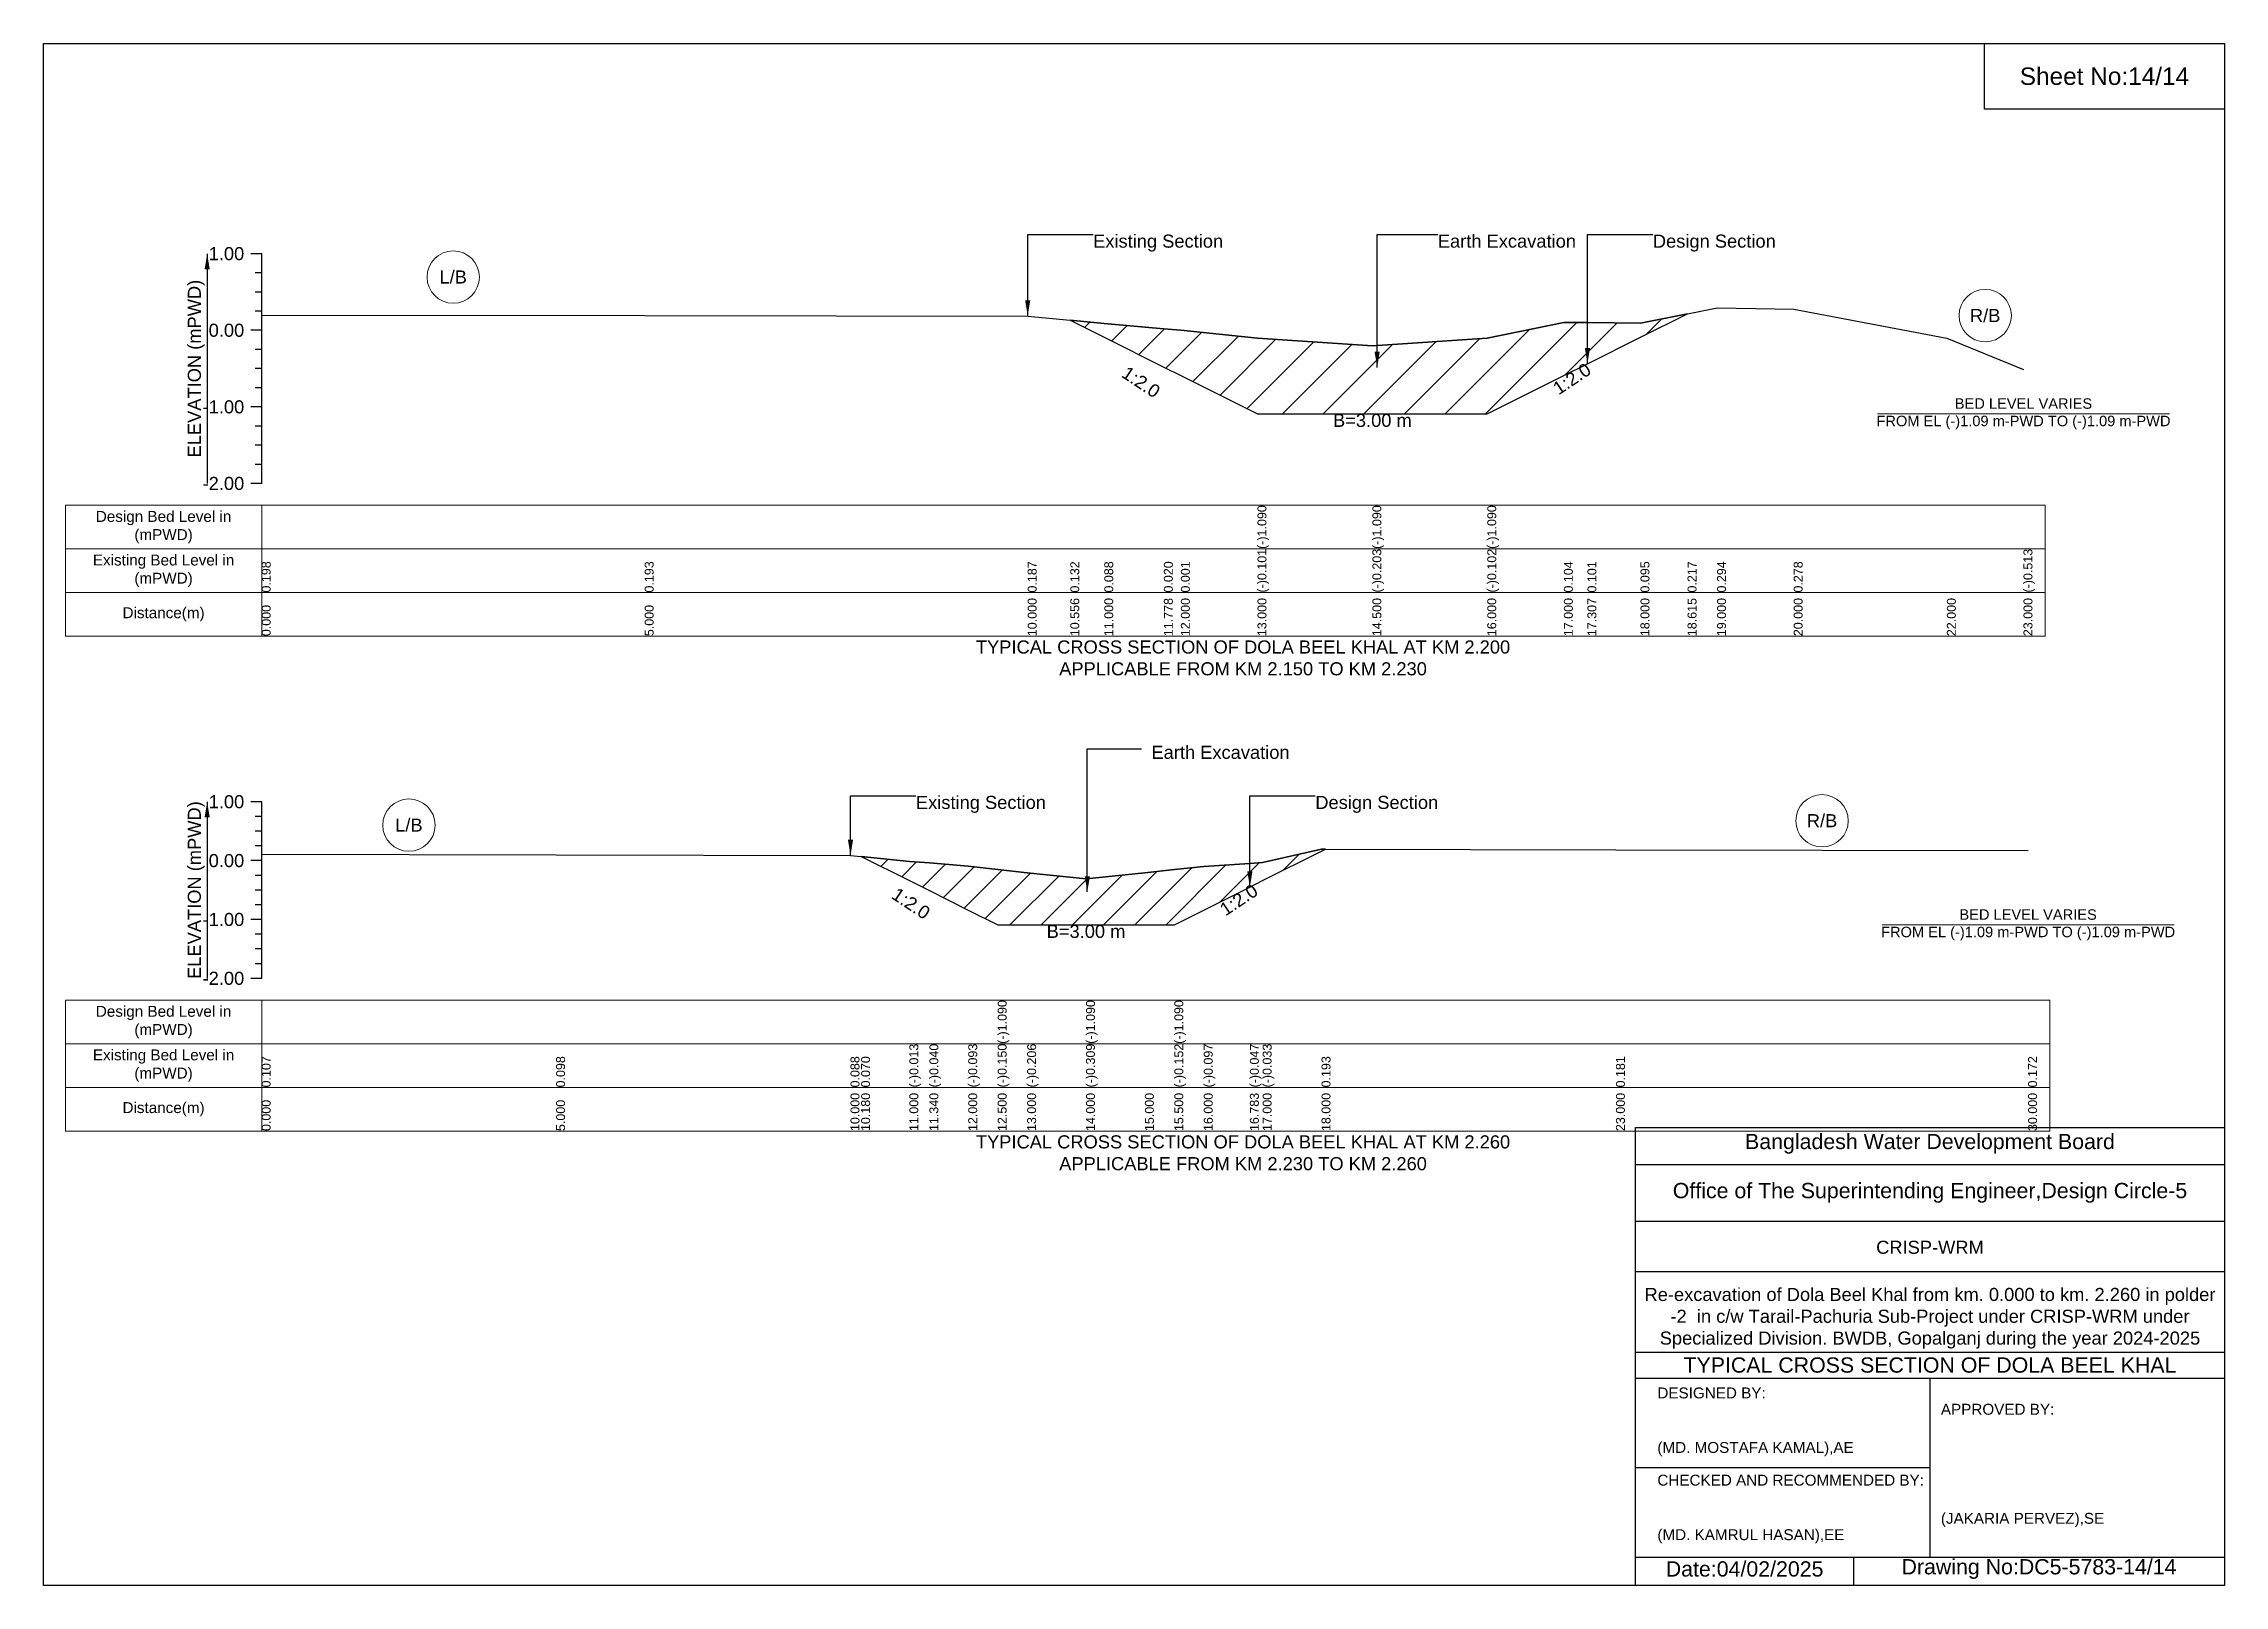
# Model space of a CAD drawing. Header units: inches. Extents: x 91000 to 258000, y -12753 to 0.
# Drawn here: x 230000 to 238000, y -5656 to 0 of the extents above; entities that cross this region are included whole.
import ezdxf

# ---------------------------------------------------------------- set-up
doc = ezdxf.new("R2010")
doc.units = ezdxf.units.IN
doc.header["$LTSCALE"] = 7
doc.header["$MEASUREMENT"] = 0
for name, color, linetype, lineweight in [('Cross section Data Border', 7, 'Continuous', 9), ('Cross Section Labels', 7, 'Continuous', 9), ('Existing_Bed_Level for Xsection', 7, 'Continuous', 25)]:
    doc.layers.add(name, color=color, linetype=linetype, lineweight=lineweight)
doc.styles.get("Standard").update_dxf_attribs({"font": 'arial.ttf'})
doc.dimstyles.get("Standard").update_dxf_attribs({"dimtxt": 0.18, "dimasz": 0.18, "dimexe": 0.18, "dimexo": 0.0625, "dimgap": 0.09, "dimtad": 0, "dimtih": 1, "dimtoh": 1, "dimdec": 4, "dimzin": 0, "dimdsep": 46, "dimtxsty": 'Standard', "dimcen": 0.09, "dimadec": 0, "dimazin": 0, "dimtfac": 1, "dimtdec": 4, "dimtofl": 0, "dimtmove": 0, "dimatfit": 3, "dimfxl": 1, "dimtolj": 1, "dimtzin": 0, "dimarcsym": 0})

msp = doc.modelspace()

# ---------------------------------------------------------------- texts
at = {"attachment_point": 5}
for s, insert, char_height in [('Sheet No:14/14', (237560, -120), 64), ('Bangladesh Water Development Board', (236920, -4036), 56), ('Office of The Superintending Engineer,Design Circle-5', (236920, -4216), 56)]:
    msp.add_mtext(s, dxfattribs=dict(at, insert=insert, char_height=char_height))
for s, insert, char_height, width, attachment_point in [('CRISP-WRM', (236920, -4416), 48, 2240, 5), ('Re-excavation of Dola Beel Khal from km. 0.000 to km. 2.260 in polder -2  in c/w Tarail-Pachuria Sub-Project under CRISP-WRM under Specialized Division. BWDB, Gopalganj during the year 2024-2025', (236920, -4676), 48, 2160, 5), ('TYPICAL CROSS SECTION OF DOLA BEEL KHAL', (236920, -4848), 56, 2240, 5), ('DESIGNED BY:^J^J^J(MD. MOSTAFA KAMAL),AE', (235920, -5056), 40, 1120, 4), ('APPROVED BY:^J^J^J^J^J^J(JAKARIA PERVEZ),SE', (236960, -5216), 40, 1120, 4), ('CHECKED AND RECOMMENDED BY:^J^J^J(MD. KAMRUL HASAN),EE', (235920, -5376), 40, 1120, 4), ('Date:04/02/2025', (236240, -5596), 56, 1120, 5), ('Drawing No:DC5-5783-14/14', (237320, -5596), 56, 1760, 5)]:
    msp.add_mtext(s, dxfattribs=dict(insert=insert, char_height=char_height, width=width, attachment_point=attachment_point))
at = {"layer": 'Cross section Data Border', "char_height": 40, "width": 640, "attachment_point": 5}
for s, insert in [('Design Bed Level in (mPWD)', (230440, -1773.8)), ('Existing Bed Level in (mPWD)', (230440, -1933.8)), ('Distance(m)', (230440, -2093.8)), ('Design Bed Level in (mPWD)', (230440, -3589.3)), ('Existing Bed Level in (mPWD)', (230440, -3749.3)), ('Distance(m)', (230440, -3909.3))]:
    msp.add_mtext(s, dxfattribs=dict(at, insert=insert))
at = {"layer": 'Cross Section Labels'}
for s, insert, char_height, attachment_point in [('Existing Section', (233850, -700.6), 48, 1), ('Earth Excavation', (235114.5, -700.6), 48, 1), ('Design Section', (235903.4, -700.6), 48, 1), ('L/B', (231502.5, -856.4), 48, 5), ('R/B', (237122.5, -997.8), 48, 5), ('B=3.00 m', (234874.5, -1358.1), 48, 2), ('BED LEVEL VARIES ^JFROM EL (-)1.09 m-PWD TO (-)1.09 m-PWD', (237263, -1358.1), 38.4, 5), ('TYPICAL CROSS SECTION OF DOLA BEEL KHAL AT KM 2.200^JAPPLICABLE FROM KM 2.150 TO KM 2.230', (234400, -2253.8), 48, 5), ('Earth Excavation', (234064, -2575.9), 48, 1), ('Existing Section', (233200, -2759.7), 48, 1), ('Design Section', (234665.1, -2759.7), 48, 1), ('L/B', (231340, -2867.1), 48, 5), ('R/B', (236524, -2851.1), 48, 5), ('BED LEVEL VARIES ^JFROM EL (-)1.09 m-PWD TO (-)1.09 m-PWD', (237280, -3232.7), 38.4, 5), ('B=3.00 m', (233824, -3232.7), 48, 2), ('TYPICAL CROSS SECTION OF DOLA BEEL KHAL AT KM 2.260^JAPPLICABLE FROM KM 2.230 TO KM 2.260', (234400, -4069.3), 48, 5)]:
    msp.add_mtext(s, dxfattribs=dict(at, insert=insert, char_height=char_height, attachment_point=attachment_point))
at = {"layer": 'Cross Section Labels', "char_height": 48, "attachment_point": 2}
for insert, rotation in [((234039.4, -1221.6), 326.30993), ((235593.1, -1209.6), 33.69007), ((233195.5, -3134.4), 326.30993), ((234371.1, -3121.1), 33.69007)]:
    msp.add_mtext('1:2.0', dxfattribs=dict(at, insert=insert, rotation=rotation))
at = {"layer": 'Existing_Bed_Level for Xsection', "char_height": 48, "attachment_point": 6}
for s, insert in [('1.00', (230736, -770.8)), ('0.00', (230736, -1051.8)), ('-1.00', (230736, -1332.8)), ('-2.00', (230736, -1613.8)), ('1.00', (230736, -2781.3)), ('0.00', (230736, -2997.3)), ('-1.00', (230736, -3213.3)), ('-2.00', (230736, -3429.3))]:
    msp.add_mtext(s, dxfattribs=dict(at, insert=insert))
at = {"layer": 'Existing_Bed_Level for Xsection', "rotation": 90}
for s, insert, char_height, attachment_point in [('ELEVATION (mPWD)', (230560, -1192.3), 48, 5), ('(-)1.090', (234453, -1853.8), 32.8, 1), ('(-)1.090', (234874.5, -1853.8), 32.8, 1), ('(-)1.090', (235296, -1853.8), 32.8, 1), ('0.198', (230800, -2013.8), 32.8, 1), ('0.193', (232205, -2013.8), 32.8, 1), ('0.187', (233610, -2013.8), 32.8, 1), ('0.132', (233766.3, -2013.8), 32.8, 1), ('0.088', (233891, -2013.8), 32.8, 1), ('0.020', (234109.6, -2013.8), 32.8, 1), ('0.001', (234172, -2013.8), 32.8, 1), ('(-)0.101', (234453, -2013.8), 32.8, 1), ('(-)0.203', (234874.5, -2013.8), 32.8, 1), ('(-)0.102', (235296, -2013.8), 32.8, 1), ('0.104', (235577, -2013.8), 32.8, 1), ('0.101', (235663.4, -2013.8), 32.8, 1), ('0.095', (235858, -2013.8), 32.8, 1), ('0.217', (236030.7, -2013.8), 32.8, 1), ('0.294', (236139, -2013.8), 32.8, 1), ('0.278', (236420, -2013.8), 32.8, 1), ('(-)0.513', (237263, -2013.8), 32.8, 1), ('0.000', (230800, -2173.8), 32.8, 1), ('5.000', (232205, -2173.8), 32.8, 1), ('10.000', (233610, -2173.8), 32.8, 1), ('10.556', (233766.3, -2173.8), 32.8, 1), ('11.000', (233891, -2173.8), 32.8, 1), ('11.778', (234109.6, -2173.8), 32.8, 1), ('12.000', (234172, -2173.8), 32.8, 1), ('13.000', (234453, -2173.8), 32.8, 1), ('14.500', (234874.5, -2173.8), 32.8, 1), ('16.000', (235296, -2173.8), 32.8, 1), ('17.000', (235577, -2173.8), 32.8, 1), ('17.307', (235663.4, -2173.8), 32.8, 1), ('18.000', (235858, -2173.8), 32.8, 1), ('18.615', (236030.7, -2173.8), 32.8, 1), ('19.000', (236139, -2173.8), 32.8, 1), ('20.000', (236420, -2173.8), 32.8, 1), ('22.000', (236982, -2173.8), 32.8, 1), ('23.000', (237263, -2173.8), 32.8, 1), ('ELEVATION (mPWD)', (230560, -3105.3), 48, 5), ('(-)1.090', (233500, -3669.3), 32.8, 1), ('(-)1.090', (233824, -3669.3), 32.8, 1), ('(-)1.090', (234148, -3669.3), 32.8, 1), ('(-)0.013', (233176, -3829.3), 32.8, 1), ('(-)0.040', (233249.5, -3829.3), 32.8, 1), ('(-)0.093', (233392, -3829.3), 32.8, 1), ('(-)0.150', (233500, -3829.3), 32.8, 1), ('(-)0.206', (233608, -3829.3), 32.8, 1), ('(-)0.309', (233824, -3829.3), 32.8, 1), ('(-)0.152', (234148, -3829.3), 32.8, 1), ('(-)0.097', (234256, -3829.3), 32.8, 1), ('(-)0.047', (234425.1, -3829.3), 32.8, 1), ('(-)0.033', (234472, -3829.3), 32.8, 1), ('0.107', (230800, -3829.3), 32.8, 1), ('0.098', (231880, -3829.3), 32.8, 1), ('0.088', (232960, -3829.3), 32.8, 1), ('0.070', (232999, -3829.3), 32.8, 1), ('0.193', (234688, -3829.3), 32.8, 1), ('0.181', (235768, -3829.3), 32.8, 1), ('0.172', (237280, -3829.3), 32.8, 1), ('0.000', (230800, -3989.3), 32.8, 1), ('5.000', (231880, -3989.3), 32.8, 1), ('10.000', (232960, -3989.3), 32.8, 1), ('10.180', (232999, -3989.3), 32.8, 1), ('11.000', (233176, -3989.3), 32.8, 1), ('11.340', (233249.5, -3989.3), 32.8, 1), ('12.000', (233392, -3989.3), 32.8, 1), ('12.500', (233500, -3989.3), 32.8, 1), ('13.000', (233608, -3989.3), 32.8, 1), ('14.000', (233824, -3989.3), 32.8, 1), ('15.000', (234040, -3989.3), 32.8, 1), ('15.500', (234148, -3989.3), 32.8, 1), ('16.000', (234256, -3989.3), 32.8, 1), ('16.783', (234425.1, -3989.3), 32.8, 1), ('17.000', (234472, -3989.3), 32.8, 1), ('18.000', (234688, -3989.3), 32.8, 1), ('23.000', (235768, -3989.3), 32.8, 1), ('30.000', (237280, -3989.3), 32.8, 1)]:
    msp.add_mtext(s, dxfattribs=dict(at, insert=insert, char_height=char_height, attachment_point=attachment_point))

# ---------------------------------------------------------------- hatches: boundary and pattern name
at = {"layer": 'Existing_Bed_Level for Xsection'}
h = msp.add_hatch(dxfattribs=at)
h.set_pattern_fill('ANSI31', color=256, scale=843, style=0)
h.paths.add_polyline_path([(233766.3, -1014.8), (233891, -1077.1), (234109.6, -1186.5), (234172, -1217.6), (234453, -1358.1), (234874.5, -1358.1), (235296, -1358.1), (235577, -1217.6), (235663.4, -1174.5), (235858, -1077.1), (236030.7, -990.8), (235858, -1025.2), (235663.4, -1023.4), (235577, -1022.6), (235296, -1080.5), (234874.5, -1108.9), (234453, -1080.2), (234172, -1051.6), (234109.6, -1046.1), (233891, -1027.1)])
h = msp.add_hatch(dxfattribs=at)
h.set_pattern_fill('ANSI31', color=256, scale=648, style=0)
h.paths.add_polyline_path([(232999, -2982.2), (233176, -3070.7), (233249.5, -3107.4), (233392, -3178.7), (233500, -3232.7), (233608, -3232.7), (233824, -3232.7), (234040, -3232.7), (234148, -3232.7), (234256, -3178.7), (234425.1, -3094.1), (234472, -3070.7), (234688, -2962.7), (234702.2, -2955.6), (234688, -2955.6), (234472, -3004.4), (234425.1, -3007.4), (234256, -3018.2), (234148, -3030), (234040, -3041.8), (233824, -3064), (233608, -3041.8), (233500, -3029.5), (233392, -3017.3), (233249.5, -3005.9), (233176, -3000.1)])

# ---------------------------------------------------------------- linework, layer by layer
for points in [[(230000, 0), (238000, 0), (238000, -5656), (230000, -5656)], [(237120, 0), (238000, 0), (238000, -240), (237120, -240)]]:
    msp.add_lwpolyline(points, close=True)
for points in [[(235840, -5656), (235840, -3976), (238000, -3976)], [(235840, -4112), (238000, -4112)], [(235840, -4320), (238000, -4320)], [(235840, -4504), (238000, -4504)], [(235840, -4800), (238000, -4800)], [(235840, -4896), (238000, -4896)], [(236920, -4896), (236920, -5552)], [(235840, -5224), (236920, -5224)], [(235840, -5552), (238000, -5552)], [(236640, -5552), (236640, -5656)]]:
    msp.add_lwpolyline(points)
at = {"layer": 'Cross section Data Border'}
for points in [[(230080, -1693.8), (237343, -1693.8), (237343, -2173.8), (230080, -2173.8)], [(230080, -3509.3), (237360, -3509.3), (237360, -3989.3), (230080, -3989.3)]]:
    msp.add_lwpolyline(points, close=True, dxfattribs=at)
for points in [[(230800, -1693.8), (230800, -2173.8)], [(230080, -1853.8), (237343, -1853.8)], [(230080, -2013.8), (237343, -2013.8)], [(230800, -3509.3), (230800, -3989.3)], [(230080, -3669.3), (237360, -3669.3)], [(230080, -3829.3), (237360, -3829.3)]]:
    msp.add_lwpolyline(points, dxfattribs=at)
at = {"layer": 'Cross Section Labels'}
for points in [[(236727.2, -1358.1), (237798.8, -1358.1)], [(236744.2, -3232.7), (237815.8, -3232.7)]]:
    msp.add_lwpolyline(points, dxfattribs=at)
for centre in [(231502.5, -856.4), (237122.5, -997.8), (231340, -2867.1), (236524, -2851.1)]:
    msp.add_circle(centre, 96, dxfattribs=at)
at = {"layer": 'Existing_Bed_Level for Xsection'}
for points in [[(230800, -770.8), (230760, -770.8)], [(230800, -1613.8), (230800, -1332.8), (230800, -1051.8), (230800, -770.8)], [(230800, -841.1), (230776, -841.1)], [(230800, -911.3), (230776, -911.3)], [(230800, -981.6), (230776, -981.6)], [(230800, -996.2), (232205, -997.6), (233610, -999.3), (233766.3, -1014.8), (233891, -1027.1), (234109.6, -1046.1), (234172, -1051.6), (234453, -1080.2), (234453, -1080.2), (234874.5, -1108.9), (234874.5, -1108.9), (235296, -1080.5), (235296, -1080.5), (235577, -1022.6), (235663.4, -1023.4), (235858, -1025.2), (236030.7, -990.8), (236139, -969.2), (236420, -973.7), (236982, -1080.5), (237263, -1196)], [(230800, -1051.8), (230760, -1051.8)], [(230800, -1122.1), (230776, -1122.1)], [(230800, -1192.3), (230776, -1192.3)], [(230800, -1262.6), (230776, -1262.6)], [(230800, -1332.8), (230760, -1332.8)], [(230800, -1403.1), (230776, -1403.1)], [(230800, -1473.3), (230776, -1473.3)], [(230800, -1543.6), (230776, -1543.6)], [(230800, -1613.8), (230760, -1613.8)], [(230800, -2781.3), (230760, -2781.3)], [(230800, -3429.3), (230800, -3213.3), (230800, -2997.3), (230800, -2781.3)], [(230800, -2835.3), (230776, -2835.3)], [(230800, -2889.3), (230776, -2889.3)], [(230800, -2943.3), (230776, -2943.3)], [(230800, -2974.1), (231880, -2976.1), (232960, -2978.2), (232999, -2982.2), (233176, -3000.1), (233249.5, -3005.9), (233392, -3017.3), (233500, -3029.5), (233500, -3029.5), (233608, -3041.8), (233824, -3064), (233824, -3064), (234040, -3041.8), (234148, -3030), (234148, -3030), (234256, -3018.2), (234425.1, -3007.4), (234472, -3004.4), (234688, -2955.6), (234702.2, -2955.6), (235768, -2958.2), (237280, -2960.1)], [(230800, -2997.3), (230760, -2997.3)], [(230800, -3051.3), (230776, -3051.3)], [(230800, -3105.3), (230776, -3105.3)], [(230800, -3159.3), (230776, -3159.3)], [(230800, -3213.3), (230760, -3213.3)], [(230800, -3267.3), (230776, -3267.3)], [(230800, -3321.3), (230776, -3321.3)], [(230800, -3429.3), (230760, -3429.3)], [(230800, -3375.3), (230776, -3375.3)]]:
    msp.add_lwpolyline(points, dxfattribs=at)
for points in [[(233766.3, -1014.8), (233891, -1077.1), (234109.6, -1186.5), (234172, -1217.6), (234453, -1358.1), (234453, -1358.1), (234874.5, -1358.1), (234874.5, -1358.1), (235296, -1358.1), (235296, -1358.1), (235577, -1217.6), (235663.4, -1174.5), (235858, -1077.1), (236030.7, -990.8), (235858, -1025.2), (235663.4, -1023.4), (235577, -1022.6), (235296, -1080.5), (235296, -1080.5), (234874.5, -1108.9), (234874.5, -1108.9), (234453, -1080.2), (234453, -1080.2), (234172, -1051.6), (234109.6, -1046.1), (233891, -1027.1)], [(232999, -2982.2), (233176, -3070.7), (233249.5, -3107.4), (233392, -3178.7), (233500, -3232.7), (233500, -3232.7), (233608, -3232.7), (233824, -3232.7), (233824, -3232.7), (234040, -3232.7), (234148, -3232.7), (234148, -3232.7), (234256, -3178.7), (234425.1, -3094.1), (234472, -3070.7), (234688, -2962.7), (234702.2, -2955.6), (234702.2, -2955.6), (234702.2, -2955.6), (234688, -2955.6), (234472, -3004.4), (234425.1, -3007.4), (234256, -3018.2), (234148, -3030), (234148, -3030), (234040, -3041.8), (233824, -3064), (233824, -3064), (233608, -3041.8), (233500, -3029.5), (233500, -3029.5), (233392, -3017.3), (233249.5, -3005.9), (233176, -3000.1)]]:
    msp.add_lwpolyline(points, close=True, dxfattribs=at)

msp.set_redraw_order([(e.dxf.handle, doc.entitydb.next_handle()) for e in msp.query("TEXT MTEXT ATTDEF DIMENSION ARC_DIMENSION")])  # texts and dimensions are drawn at this point

# ---------------------------------------------------------------- leaders
at = {"layer": 'Cross Section Labels', "annotation_type": 0, "has_hookline": 1, "hookline_direction": 0}
for points, text_width in [([(233610, -999.3), (233610, -700.6), (233849.9, -700.6)], 467.2), ([(234892, -1187.7), (234892, -700.6), (235114.4, -700.6)], 497), ([(235663.4, -1174.5), (235663.4, -700.6), (235903.3, -700.6)], 441.2), ([(233828.7, -3112.2), (233828.7, -2587.6), (234027.1, -2587.6)], 497), ([(232960, -2978.2), (232960, -2759.7), (233199.9, -2759.7)], 467.2), ([(234425.1, -3094.1), (234425.1, -2759.7), (234665, -2759.7)], 441.2)]:
    msp.add_leader(points, dimstyle='Standard', override={"dimasz": 57.6}, dxfattribs=dict(at, text_width=text_width))
at = {"layer": 'Existing_Bed_Level for Xsection'}
for points in [[(230600, -770.8), (230600, -1613.8)], [(230600, -2781.3), (230600, -3429.3)]]:
    msp.add_leader(points, dimstyle='Standard', override={"dimasz": 57.6}, dxfattribs=at)

doc.saveas('drawing.dxf')
